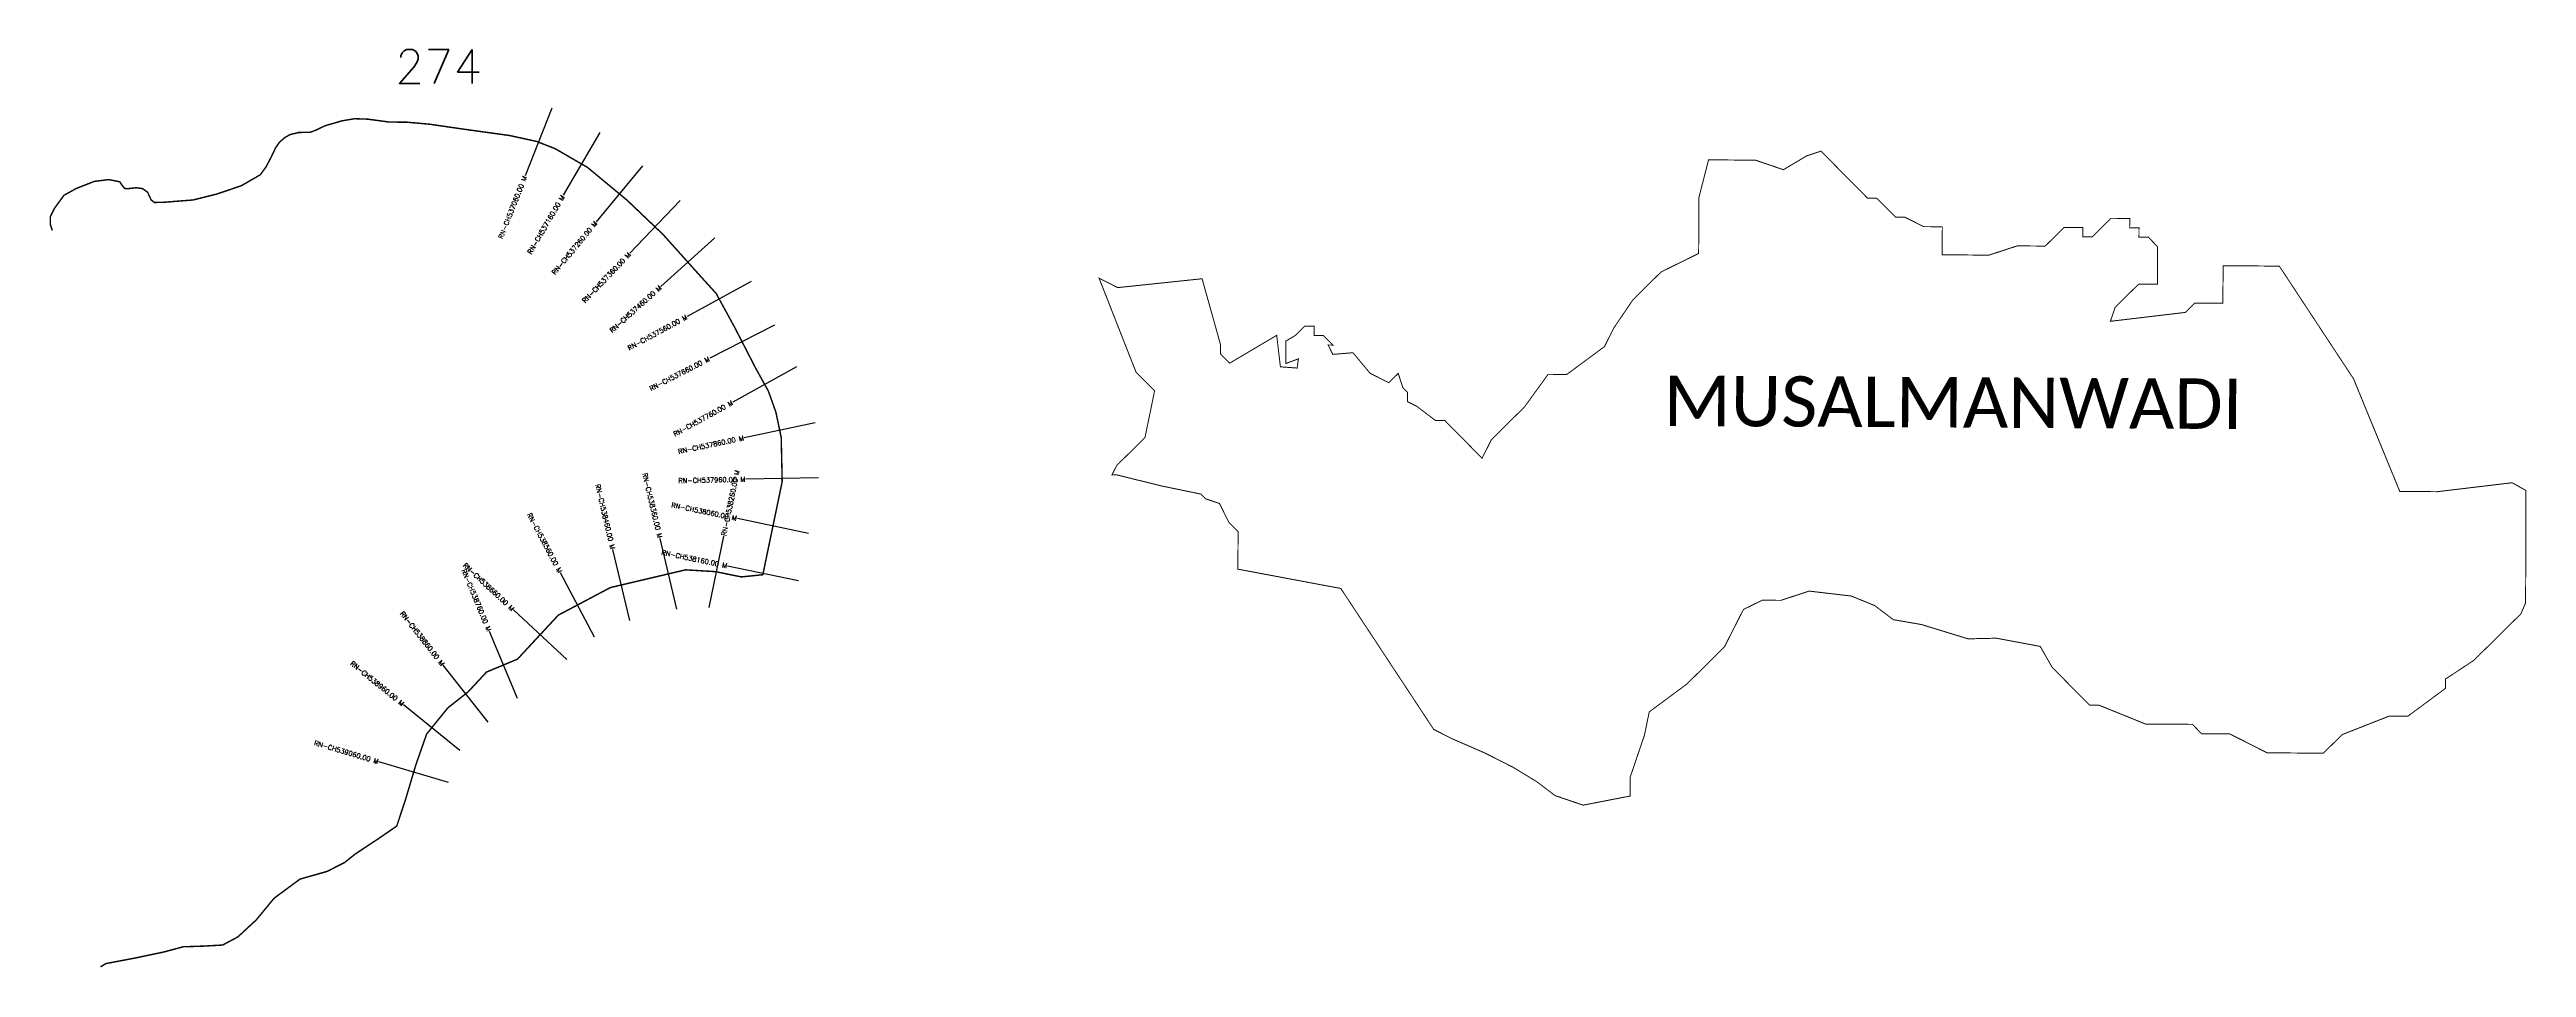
# Model space of a CAD drawing. Header units: metres. Extents: x 317513 to 322626, y 1867334 to 1869230.
import ezdxf
from ezdxf.enums import TextEntityAlignment as Align

# ---------------------------------------------------------------- set-up
doc = ezdxf.new("R2010")
doc.units = ezdxf.units.M
for name, color, linetype in [('CS', 134, 'Continuous'), ('CSMark', 6, 'Continuous'), ('NATURALLY PROTECTED', 3, 'Continuous'), ('VILLAGE NAME', 250, 'Continuous')]:
    doc.layers.add(name, color=color, linetype=linetype)
doc.styles.get("Standard").update_dxf_attribs({"font": 'simplex.shx'})

msp = doc.modelspace()

# ---------------------------------------------------------------- linework, layer by layer
at = {"color": 6, "const_width": 2, "flags": 128}
msp.add_lwpolyline([(319679.7, 1868757.5), (319718.3, 1868738), (319892.4, 1868756.3), (319930.3, 1868620.7), (319930.2, 1868601.4), (319949.4, 1868582), (320046.4, 1868639.4), (320054.1, 1868574.4), (320088.7, 1868571.8), (320091.2, 1868590.9), (320065.4, 1868581.3), (320065.1, 1868627.5), (320085.1, 1868639.2), (320104.5, 1868658.4), (320123.8, 1868658.3), (320123.7, 1868639), (320143.1, 1868638.9), (320162.3, 1868619.4), (320152.6, 1868619.5), (320162.2, 1868600.1), (320203.8, 1868603.5), (320239.3, 1868561), (320277.8, 1868541.5), (320297.3, 1868560.7), (320306.8, 1868531.6), (320316.4, 1868521.9), (320316.3, 1868502.5), (320335.6, 1868492.8), (320374.1, 1868463.6), (320393.5, 1868463.5), (320470.3, 1868385.7), (320489.9, 1868424.3), (320557.9, 1868491.5), (320606.7, 1868558.9), (320645.3, 1868558.7), (320723, 1868616.2), (320742.5, 1868654.8), (320781.6, 1868712.6), (320839.9, 1868770.3), (320917.4, 1868808.5), (320918.1, 1868924.5), (320937.9, 1869001.8), (321029.1, 1869001.3), (321034.6, 1869001.2), (321092.5, 1868981.5), (321140.9, 1869010.3), (321170, 1869019.8), (321266.1, 1868922.6), (321285.4, 1868922.4), (321323.9, 1868883.6), (321343.2, 1868883.5), (321381.8, 1868863.9), (321420.5, 1868863.7), (321420.1, 1868805.7), (321516.8, 1868805.1), (321574.9, 1868824.1), (321632.9, 1868823.8), (321671.8, 1868862.3), (321710.5, 1868862), (321710.4, 1868842.7), (321729.7, 1868842.6), (321768.6, 1868881.1), (321807.3, 1868880.9), (321807.2, 1868861.5), (321826.5, 1868861.4), (321826.4, 1868842.1), (321845.7, 1868842), (321864.9, 1868822.5), (321864.5, 1868745.2), (321825.9, 1868745.4), (321777.2, 1868697.3), (321767.4, 1868668.4), (321922.2, 1868686.8), (321941.6, 1868706), (321999.6, 1868705.7), (322000.1, 1868783.1), (322116.1, 1868782.4), (322269.4, 1868549.5), (322364.8, 1868317), (322442.1, 1868316.5), (322596.9, 1868335), (322625.3, 1868318.9), (322624.5, 1868086.9), (322614.8, 1868064.2), (322517.5, 1867968), (322459.3, 1867929.7), (322459.2, 1867910.4), (322381.5, 1867852.8), (322342.8, 1867853), (322246, 1867814.9), (322207.1, 1867776.5), (322091.1, 1867777.1), (322013.9, 1867816.2), (321955.9, 1867816.5), (321936.7, 1867836), (321840, 1867836.6), (321743.6, 1867875.7), (321724.3, 1867875.8), (321647.3, 1867953.6), (321622.6, 1867996.9), (321532.1, 1868013.9), (321473.7, 1868012.6), (321377.2, 1868042.2), (321319.2, 1868052.2), (321280.7, 1868081.4), (321232.5, 1868101), (321145.5, 1868111.2), (321087.4, 1868092.1), (321048.7, 1868092.3), (321009.9, 1868073.3), (320970.8, 1867996.2), (320893.1, 1867919.2), (320815.4, 1867861.7), (320805.5, 1867813.4), (320776, 1867726.6), (320775.8, 1867687.9), (320679, 1867669.1), (320621.1, 1867688.8), (320582.6, 1867718), (320534.4, 1867747.3), (320476.6, 1867776.6), (320409.1, 1867806), (320370.5, 1867825.5), (320178.8, 1868116.6), (319966.3, 1868156.5), (319966.7, 1868233.8), (319947.5, 1868253.3), (319928.4, 1868292.1), (319899.5, 1868301.9), (319889.9, 1868311.6), (319808.4, 1868328.4), (319716.1, 1868351.3), (319706.4, 1868351.3), (319716.2, 1868370.6), (319774.5, 1868428.3), (319794.4, 1868524.9), (319755.9, 1868563.7), (319679.7, 1868757.5)], dxfattribs=at)
at = {"layer": 'CS'}
for p, q in [((318549.8, 1869108.3), (318494.9, 1868968.7)), ((318648.9, 1869058.2), (318573.5, 1868928.6)), ((318737.5, 1868989.3), (318641.8, 1868873.8)), ((318814.7, 1868918), (318711.3, 1868809.3)), ((318886.8, 1868840.5), (318775.2, 1868740.4)), ((318961.4, 1868750.3), (318829.7, 1868678.6)), ((319009.4, 1868660.6), (318876, 1868592)), ((319055.1, 1868574.2), (318923.9, 1868501.6)), ((319093.9, 1868458.8), (318947.1, 1868428)), ((319100.4, 1868345.3), (318950.4, 1868342.2)), ((318808.1, 1868073.8), (318773.7, 1868219.8)), ((318874.7, 1868077.6), (318904.9, 1868224.5)), ((319080, 1868230.4), (318933.1, 1868261)), ((318710.8, 1868050.8), (318676.3, 1868196.8)), ((318638.3, 1868016.3), (318568, 1868148.8)), ((319059.6, 1868132.5), (318912.8, 1868163)), ((318580.9, 1867970.1), (318471, 1868072.2)), ((318479.4, 1867889.5), (318421.4, 1868027.8)), ((318418.9, 1867840.4), (318326, 1867958.1)), ((318360.4, 1867781.7), (318243.9, 1867876.3)), ((318336.8, 1867715.8), (318193, 1867758.5))]:
    msp.add_line(p, q, dxfattribs=at)
at = {"layer": 'NATURALLY PROTECTED', "const_width": 3, "flags": 128}
msp.add_lwpolyline([(317518.9, 1868856), (317514.7, 1868868.7), (317514.7, 1868884.4), (317523.8, 1868902.3), (317542.9, 1868928.6), (317568.1, 1868942.6), (317605.7, 1868957.4), (317635.4, 1868961.1), (317658.2, 1868956.6), (317662.5, 1868950), (317667.9, 1868942.9), (317675, 1868942.3), (317691.9, 1868944.3), (317704.7, 1868942.6), (317715.5, 1868935.2), (317723, 1868919), (317729.8, 1868913.8), (317747.5, 1868914.1), (317809.7, 1868919), (317858.5, 1868931.2), (317909.3, 1868948.5), (317948.5, 1868971.2), (317959.9, 1868987.1), (317970.4, 1869006.8), (317979.8, 1869026.5), (317987.5, 1869037.9), (317998.4, 1869047.6), (318009.8, 1869054.1), (318028, 1869058.4), (318050.8, 1869058.7), (318062.8, 1869063), (318082.2, 1869072.4), (318117.4, 1869082.5), (318143, 1869086.8), (318170.1, 1869085.9), (318214.6, 1869079.9), (318250.4, 1869079.7), (318298.3, 1869075.4), (318364.7, 1869065.7), (318462.9, 1869052.1), (318518.7, 1869039.9), (318557.2, 1869024.8), (318624, 1868986), (318704.8, 1868919), (318779.2, 1868848.2), (318848.4, 1868771), (318889.3, 1868725.9), (318927.9, 1868655.1), (318970.4, 1868572.5), (318997.1, 1868524.2), (319012.6, 1868480.8), (319023.6, 1868428.2), (319025.6, 1868337.2), (318985.6, 1868145), (318941.1, 1868140.5), (318887.7, 1868151.4), (318826.2, 1868155.1), (318671, 1868118.5), (318563.4, 1868061.5), (318479.2, 1867970.7), (318415.3, 1867944), (318377.2, 1867903), (318335.5, 1867870.1), (318291.6, 1867815.9), (318269.6, 1867753), (318247.6, 1867679.1), (318230, 1867626), (318191.9, 1867599.7), (318144.3, 1867568.2), (318122.3, 1867550.7), (318086.5, 1867532.4), (318030.1, 1867516.3), (317976.7, 1867476.8), (317940, 1867432.2), (317902, 1867397), (317870.5, 1867380.2), (317831.7, 1867378), (317789.2, 1867376.6), (317748.2, 1867365.6), (317687.9, 1867353), (317630, 1867342), (317618.4, 1867335.3)], dxfattribs=at)

# ---------------------------------------------------------------- texts
at = {"insert": (318226.4, 1869229.7), "char_height": 70, "attachment_point": 1}
msp.add_mtext_dynamic_manual_height_columns('274', width=95.172, gutter_width=1, heights=[0], dxfattribs=at)
at = {"layer": 'CSMark'}
for s, rotation, p in [('RN-CH537060.00 M', 68.5196, (318494.5, 1868967.8)), ('RN-CH537160.00 M', 59.8203, (318573, 1868927.7)), ('RN-CH537260.00 M', 50.3575, (318641.1, 1868873.1)), ('RN-CH537360.00 M', 46.4086, (318710.6, 1868808.6)), ('RN-CH537460.00 M', 41.8833, (318774.4, 1868739.7)), ('RN-CH537560.00 M', 28.5894, (318828.8, 1868678.1)), ('RN-CH537660.00 M', 27.2196, (318875.1, 1868591.5)), ('RN-CH537760.00 M', 28.9494, (318923, 1868501.1)), ('RN-CH537860.00 M', 11.8724, (318946.1, 1868427.7)), ('RN-CH538460.00 M', 283.2617, (318676.1, 1868197.8)), ('RN-CH538360.00 M', 283.2617, (318773.5, 1868220.8)), ('RN-CH537960.00 M', 1.2058, (318949.4, 1868342.1)), ('RN-CH538560.00 M', 297.9347, (318567.5, 1868149.7)), ('RN-CH538060.00 M', 348.2568, (318932.1, 1868261.2)), ('RN-CH538660.00 M', 317.1369, (318470.2, 1868072.8)), ('RN-CH538160.00 M', 348.2568, (318911.8, 1868163.3)), ('RN-CH538760.00 M', 292.7355, (318421, 1868028.8)), ('RN-CH538860.00 M', 308.2715, (318325.4, 1867958.9)), ('RN-CH538960.00 M', 320.9447, (318243.2, 1867876.9)), ('RN-CH539060.00 M', 343.4465, (318192, 1867758.8))]:
    msp.add_text(s, height=10, rotation=rotation, dxfattribs=at).set_placement(p, align=Align.MIDDLE_RIGHT)
msp.add_text('RN-CH538260.00 M', height=10, rotation=78.3964, dxfattribs=at).set_placement((318905.1, 1868225.5), align=Align.MIDDLE_LEFT)
at = {"layer": 'VILLAGE NAME', "insert": (320845.4, 1868556.5), "char_height": 104.042, "attachment_point": 1, "rotation": 359.6762}
msp.add_mtext_dynamic_manual_height_columns('{\\fCalibri|b0|i0|c0|p34;MUSALMANWADI}', width=1278.781, gutter_width=520.2, heights=[0], dxfattribs=at)

doc.saveas('drawing.dxf')
